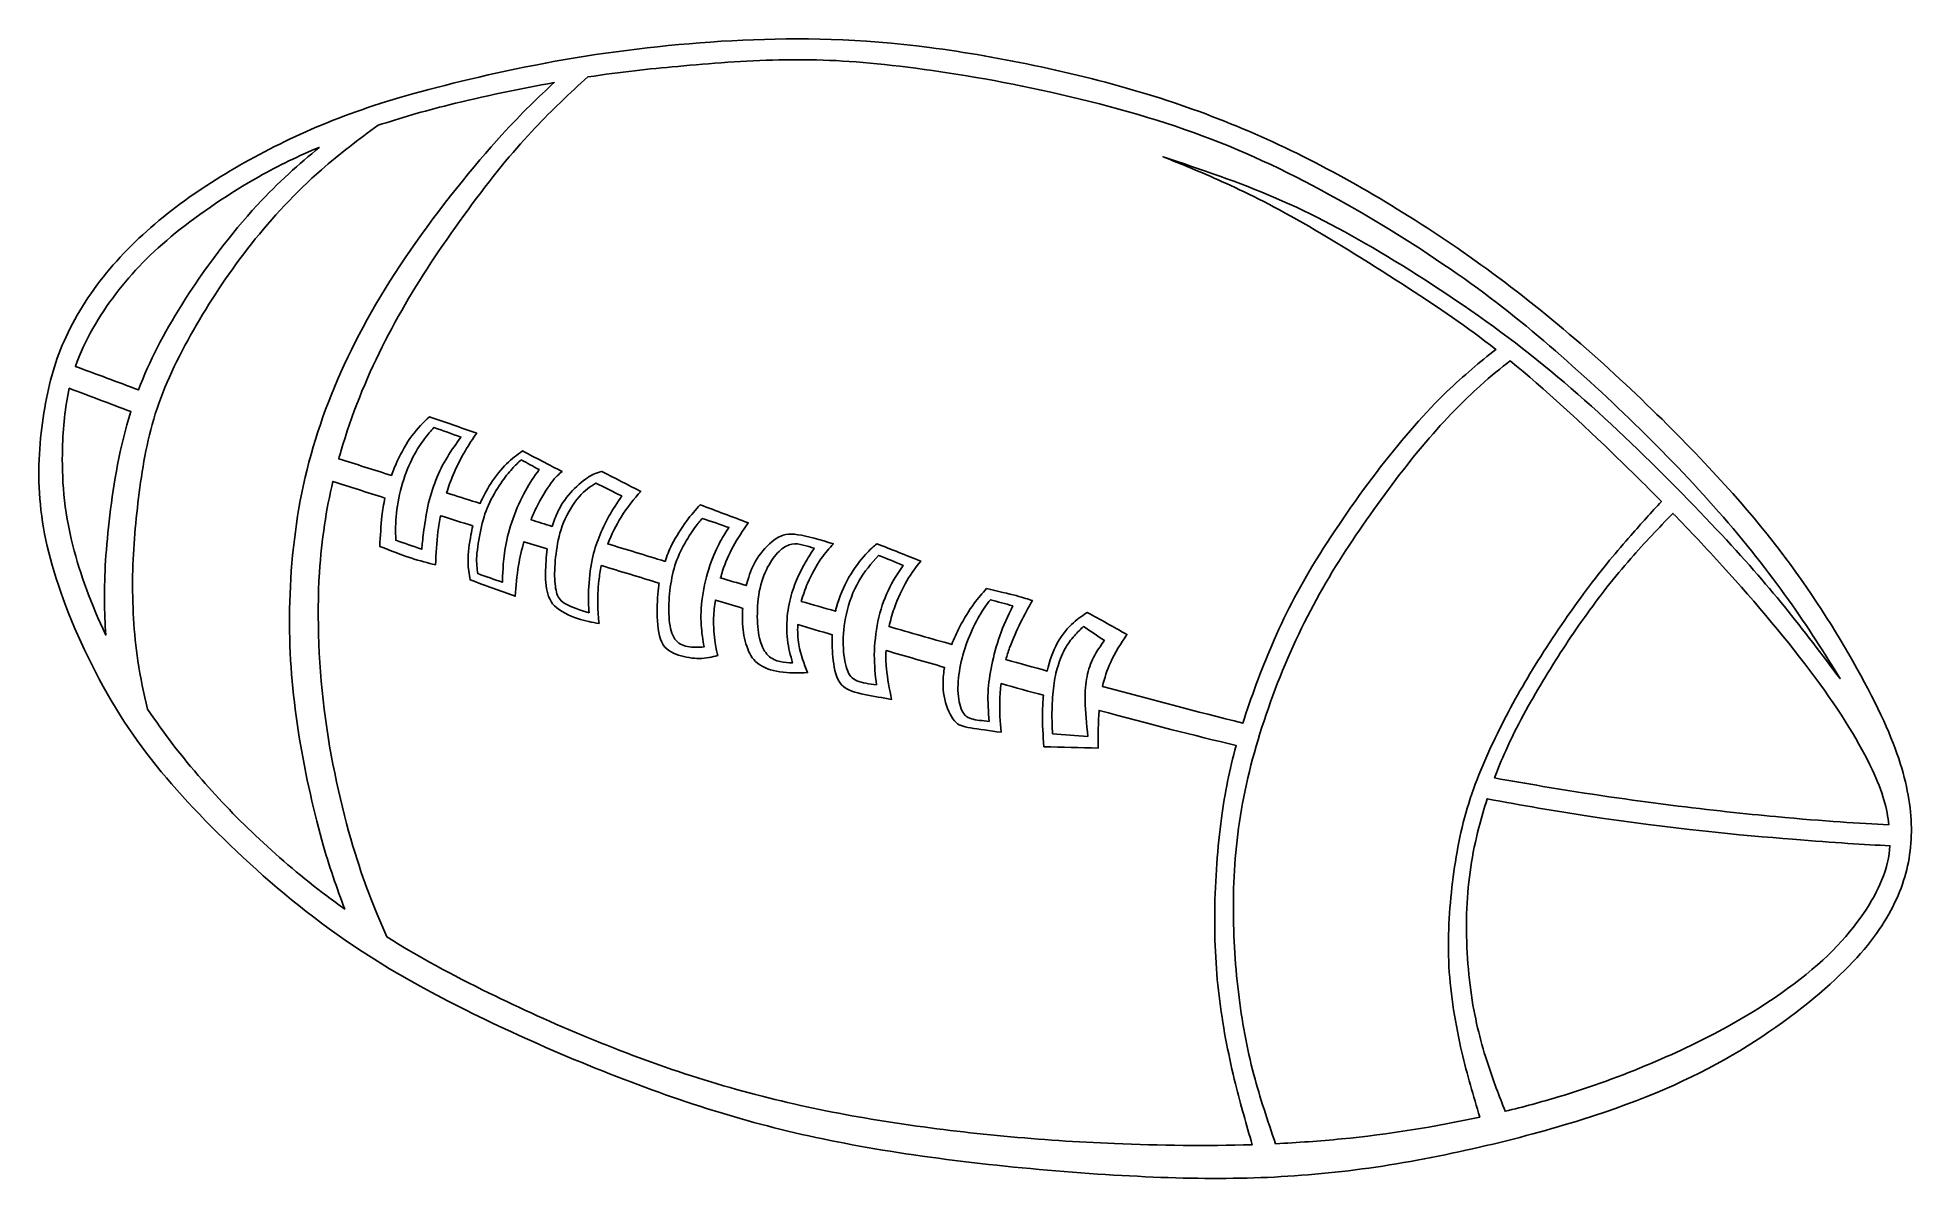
# Model space of a CAD drawing. Header units: centimetres. Extents: x -17.2 to 17.2, y -10.5 to 10.5.
import ezdxf

# ---------------------------------------------------------------- set-up
doc = ezdxf.new("R2010")
doc.units = ezdxf.units.CM
doc.header["$MEASUREMENT"] = 0
doc.layers.add('Layer 1', color=7, linetype='Continuous')

msp = doc.modelspace()

# ---------------------------------------------------------------- linework, layer by layer
at = {"layer": 'Layer 1'}
for points, knots in [([(17.12144, -3.34588), (17.03685, -2.9194), (16.87829, -2.45072), (16.58246, -1.83725), (16.58246, -1.83725), (16.28666, -1.22765), (15.857, -0.47359), (15.36376, 0.25963), (15.36376, 0.25963), (14.86751, 0.9925), (14.30701, 1.70822), (13.47188, 2.59982), (13.47188, 2.59982), (12.63744, 3.49144), (11.52772, 4.56266), (10.37578, 5.48976), (10.37578, 5.48976), (9.2277, 6.41988), (8.04028, 7.20572), (6.88161, 7.8545), (6.88161, 7.8545), (5.72245, 8.49906), (4.59524, 9.00323), (3.28137, 9.41574), (3.28137, 9.41574), (1.96428, 9.82439), (0.45652, 10.14155), (-0.83649, 10.31072), (-0.83649, 10.31072), (-2.12919, 10.47635), (-3.21065, 10.49384), (-4.26726, 10.44473), (-4.26726, 10.44473), (-5.32401, 10.39528), (-6.35268, 10.28246), (-7.34251, 10.12035), (-7.34251, 10.12035), (-8.32845, 9.95454), (-9.2764, 9.73946), (-10.03015, 9.53866), (-10.03015, 9.53866), (-10.78757, 9.33787), (-11.35463, 9.15086), (-11.88991, 8.93258), (-11.88991, 8.93258), (-12.42905, 8.71414), (-12.9397, 8.46406), (-13.41584, 8.19635), (-13.41584, 8.19635), (-13.89495, 7.92862), (-14.34193, 7.63972), (-14.75781, 7.31516), (-14.75781, 7.31516), (-15.17715, 6.99094), (-15.56098, 6.63526), (-15.89211, 6.24058), (-15.89211, 6.24058), (-16.22347, 5.8491), (-16.50171, 5.4191), (-16.69525, 4.99632), (-16.69525, 4.99632), (-16.89242, 4.57339), (-17.00526, 4.16088), (-17.0863, 3.68883), (-17.0863, 3.68883), (-17.1671, 3.21292), (-17.22007, 2.6805), (-17.18502, 2.12403), (-17.18502, 2.12403), (-17.1497, 1.5669), (-17.03325, 0.98201), (-16.79394, 0.30515), (-16.79394, 0.30515), (-16.55783, -0.37105), (-16.19863, -1.14329), (-15.79, -1.81625), (-15.79, -1.81625), (-15.37791, -2.48959), (-14.91637, -3.06741), (-14.35276, -3.66643), (-14.35276, -3.66643), (-13.79277, -4.2619), (-13.1375, -4.88227), (-12.41895, -5.45671), (-12.41895, -5.45671), (-11.70037, -6.03117), (-10.91823, -6.56341), (-9.78396, -7.15536), (-9.78396, -7.15536), (-8.6534, -7.74766), (-7.17033, -8.39962), (-5.81037, -8.88595), (-5.81037, -8.88595), (-4.45076, -9.37228), (-3.21793, -9.69653), (-1.70308, -9.94674), (-1.70308, -9.94674), (-0.18874, -10.19344), (1.6081, -10.36952), (3.12615, -10.43677), (3.12615, -10.43677), (4.64806, -10.50704), (5.89163, -10.46487), (7.23375, -10.27818), (7.23375, -10.27818), (8.57236, -10.08765), (10.00246, -9.7456), (11.14715, -9.38624), (11.14715, -9.38624), (12.29203, -9.02686), (13.14462, -8.64646), (13.90186, -8.20588), (13.90186, -8.20588), (14.65928, -7.76514), (15.31447, -7.26129), (15.79339, -6.81364), (15.79339, -6.81364), (16.27266, -6.36951), (16.57182, -5.98541), (16.77968, -5.61545), (16.77968, -5.61545), (16.99087, -5.24181), (17.11081, -4.88597), (17.16378, -4.51933), (17.16378, -4.51933), (17.21661, -4.14937), (17.20584, -3.77252), (17.12144, -3.34588)], [0, 0, 0, 0, 0.03030303, 0.03030303, 0.03030303, 0.03030303, 0.06060606, 0.06060606, 0.06060606, 0.06060606, 0.09090909, 0.09090909, 0.09090909, 0.09090909, 0.12121212, 0.12121212, 0.12121212, 0.12121212, 0.15151515, 0.15151515, 0.15151515, 0.15151515, 0.18181818, 0.18181818, 0.18181818, 0.18181818, 0.21212121, 0.21212121, 0.21212121, 0.21212121, 0.24242424, 0.24242424, 0.24242424, 0.24242424, 0.27272727, 0.27272727, 0.27272727, 0.27272727, 0.3030303, 0.3030303, 0.3030303, 0.3030303, 0.33333333, 0.33333333, 0.33333333, 0.33333333, 0.36363636, 0.36363636, 0.36363636, 0.36363636, 0.39393939, 0.39393939, 0.39393939, 0.39393939, 0.42424242, 0.42424242, 0.42424242, 0.42424242, 0.45454545, 0.45454545, 0.45454545, 0.45454545, 0.48484848, 0.48484848, 0.48484848, 0.48484848, 0.51515152, 0.51515152, 0.51515152, 0.51515152, 0.54545455, 0.54545455, 0.54545455, 0.54545455, 0.57575758, 0.57575758, 0.57575758, 0.57575758, 0.60606061, 0.60606061, 0.60606061, 0.60606061, 0.63636364, 0.63636364, 0.63636364, 0.63636364, 0.66666667, 0.66666667, 0.66666667, 0.66666667, 0.6969697, 0.6969697, 0.6969697, 0.6969697, 0.72727273, 0.72727273, 0.72727273, 0.72727273, 0.75757576, 0.75757576, 0.75757576, 0.75757576, 0.78787879, 0.78787879, 0.78787879, 0.78787879, 0.81818182, 0.81818182, 0.81818182, 0.81818182, 0.84848485, 0.84848485, 0.84848485, 0.84848485, 0.87878788, 0.87878788, 0.87878788, 0.87878788, 0.90909091, 0.90909091, 0.90909091, 0.90909091, 0.93939394, 0.93939394, 0.93939394, 0.93939394, 1, 1, 1, 1]), ([(-7.11397, 9.76787), (-6.49379, 9.86288), (-6.00071, 9.91601), (-5.46173, 9.9616), (-5.46173, 9.9616), (-4.87012, 10.01827), (-4.22554, 10.06722), (-3.60552, 10.08151), (-3.60552, 10.08151), (-2.98515, 10.09564), (-2.39002, 10.07445), (-1.66083, 9.99692), (-1.66083, 9.99692), (-0.92828, 9.9194), (-0.0651, 9.7889), (0.86486, 9.60208), (0.86486, 9.60208), (1.79466, 9.41171), (2.78481, 9.16165), (3.67929, 8.86199), (3.67929, 8.86199), (4.57408, 8.56248), (5.37355, 8.21), (6.19789, 7.77294), (6.19789, 7.77294), (7.02577, 7.33587), (7.88175, 6.81793), (8.59343, 6.33157), (8.59343, 6.33157), (9.30863, 5.84876), (9.87907, 5.40145), (10.4461, 4.91848), (10.4461, 4.91848), (11.00998, 4.43551), (11.57365, 3.92092), (12.11245, 3.39572), (12.11245, 3.39572), (12.65461, 2.86719), (13.17256, 2.33157), (13.65521, 1.78168), (13.65521, 1.78168), (14.13448, 1.23547), (14.57138, 0.67514), (14.93733, 0.16391), (14.93733, 0.16391), (15.30359, -0.35052), (15.59617, -0.81566), (15.88509, -1.28434), (15.88509, -1.28434), (15.55381, -0.84391), (15.22252, -0.39963), (14.86314, 0.0371), (14.86314, 0.0371), (14.50765, 0.47768), (14.12725, 0.91475), (13.61267, 1.46114), (13.61267, 1.46114), (13.10176, 2.00735), (12.45435, 2.66285), (11.80588, 3.27261), (11.80588, 3.27261), (11.1576, 3.88237), (10.5058, 4.44286), (9.79076, 4.982), (9.79076, 4.982), (9.07604, 5.51778), (8.29422, 6.03573), (7.57517, 6.46909), (7.57517, 6.46909), (6.85677, 6.90264), (6.19807, 7.25157), (5.52155, 7.54401), (5.52155, 7.54401), (4.8452, 7.83677), (4.14778, 8.06902), (3.45378, 8.30178), (3.45378, 8.30178), (3.79179, 8.16438), (4.13368, 8.03037), (4.53862, 7.84371), (4.53862, 7.84371), (4.94743, 7.66041), (5.42302, 7.42784), (6.01833, 7.08965), (6.01833, 7.08965), (6.61346, 6.74744), (7.32513, 6.30029), (7.96265, 5.88778), (7.96265, 5.88778), (8.5228, 5.52472), (9.02326, 5.18653), (9.56579, 4.75989), (9.56579, 4.75989), (9.27316, 4.53103), (8.98074, 4.29121), (8.66036, 3.98463), (8.66036, 3.98463), (8.28333, 3.61466), (7.8678, 3.14566), (7.44838, 2.60316), (7.44838, 2.60316), (7.02915, 2.06386), (6.60319, 1.4472), (6.26498, 0.89744), (6.26498, 0.89744), (5.93036, 0.35123), (5.68028, -0.13526), (5.44768, -0.6744), (5.44768, -0.6744), (5.25078, -1.13618), (5.06377, -1.64), (4.91912, -2.10177), (4.91912, -2.10177), (4.05978, -1.89039), (3.21444, -1.6647), (2.34081, -1.42862), (2.34081, -1.42862), (2.37597, -1.26987), (2.42524, -1.12543), (2.48527, -0.9951), (2.48527, -0.9951), (2.57322, -0.80137), (2.67916, -0.63556), (2.78814, -0.47342), (2.78814, -0.47342), (2.54499, -0.33957), (2.3025, -0.20201), (2.05929, -0.06816), (2.05929, -0.06816), (1.98158, -0.12097), (1.90088, -0.17376), (1.80537, -0.25853), (1.80537, -0.25853), (1.71017, -0.34629), (1.59751, -0.46972), (1.50938, -0.63538), (1.50938, -0.63538), (1.42847, -0.77984), (1.36828, -0.9596), (1.32642, -1.14642), (1.32642, -1.14642), (1.07636, -1.07951), (0.82242, -1.00886), (0.56564, -0.93504), (0.56564, -0.93504), (0.58329, -0.86458), (0.60784, -0.79396), (0.63255, -0.71996), (0.63255, -0.71996), (0.68907, -0.56827), (0.76288, -0.40262), (0.83689, -0.25482), (0.83689, -0.25482), (0.90716, -0.11036), (0.98151, 0.02029), (1.05178, 0.14695), (1.05178, 0.14695), (0.97426, 0.17521), (0.89676, 0.19976), (0.75566, 0.2386), (0.75566, 0.2386), (0.61493, 0.27392), (0.41411, 0.31951), (0.2098, 0.36909), (0.2098, 0.36909), (0.1358, 0.28434), (0.06179, 0.20346), (-0.0228, 0.08707), (-0.0228, 0.08707), (-0.1072, -0.02914), (-0.20224, -0.18082), (-0.28683, -0.33939), (-0.28683, -0.33939), (-0.33964, -0.44501), (-0.38875, -0.55431), (-0.42775, -0.65673), (-0.42775, -0.65673), (-0.8083, -0.55111), (-1.19189, -0.44162), (-1.57953, -0.32896), (-1.57953, -0.32896), (-1.55498, -0.21963), (-1.52672, -0.11068), (-1.48822, -0.00119), (-1.48822, -0.00119), (-1.42464, 0.18195), (-1.33669, 0.36526), (-1.25211, 0.51324), (-1.25211, 0.51324), (-1.16734, 0.65786), (-1.08294, 0.76716), (-0.99816, 0.87278), (-0.99816, 0.87278), (-1.26621, 0.97838), (-1.53749, 1.0877), (-1.80519, 1.1933), (-1.80519, 1.1933), (-1.86488, 1.14049), (-1.92491, 1.09122), (-2.01289, 0.99235), (-2.01289, 0.99235), (-2.10102, 0.89363), (-2.21723, 0.7492), (-2.31592, 0.58002), (-2.31592, 0.58002), (-2.41448, 0.40749), (-2.49552, 0.20669), (-2.54478, 0.02675), (-2.54478, 0.02675), (-2.552, 0.00204), (-2.55875, -0.02252), (-2.56597, -0.04723), (-2.56597, -0.04723), (-2.77383, 0.0128), (-2.98504, 0.07249), (-3.19306, 0.13253), (-3.19306, 0.13253), (-3.16128, 0.24519), (-3.12244, 0.35452), (-3.0767, 0.46381), (-3.0767, 0.46381), (-3.00285, 0.63298), (-2.91123, 0.79525), (-2.83016, 0.91482), (-2.83016, 0.91482), (-2.74557, 1.03489), (-2.67511, 1.11225), (-2.6013, 1.18977), (-2.6013, 1.18977), (-2.84059, 1.26375), (-3.08377, 1.33775), (-3.25649, 1.35894), (-3.25649, 1.35894), (-3.42902, 1.38381), (-3.53817, 1.35894), (-3.65101, 1.28845), (-3.65101, 1.28845), (-3.76351, 1.21447), (-3.88342, 1.09456), (-3.97171, 0.96775), (-3.97171, 0.96775), (-4.0595, 0.8408), (-4.11601, 0.70322), (-4.15821, 0.57659), (-4.15821, 0.57659), (-4.1757, 0.52698), (-4.18983, 0.47772), (-4.20396, 0.4249), (-4.20396, 0.4249), (-4.36255, 0.47065), (-4.52096, 0.51991), (-4.676, 0.56582), (-4.676, 0.56582), (-4.66203, 0.60821), (-4.65126, 0.65041), (-4.63716, 0.69631), (-4.63716, 0.69631), (-4.58805, 0.84077), (-4.5245, 0.99211), (-4.44343, 1.14028), (-4.44343, 1.14028), (-4.36239, 1.28826), (-4.26367, 1.43288), (-4.16511, 1.57735), (-4.16511, 1.57735), (-4.46107, 1.68665), (-4.75352, 1.79598), (-5.04932, 1.90848), (-5.04932, 1.90848), (-5.13055, 1.81699), (-5.21159, 1.72888), (-5.30308, 1.60543), (-5.30308, 1.60543), (-5.39119, 1.482), (-5.48974, 1.32711), (-5.56743, 1.17559), (-5.56743, 1.17559), (-5.62024, 1.06981), (-5.66228, 0.96403), (-5.69406, 0.86886), (-5.69406, 0.86886), (-6.06048, 0.9817), (-6.4091, 1.0873), (-6.7471, 1.18956), (-6.7471, 1.18956), (-6.68, 1.35873), (-6.59221, 1.53513), (-6.5004, 1.68295), (-6.5004, 1.68295), (-6.38419, 1.87332), (-6.26447, 2.01439), (-6.14136, 2.15515), (-6.14136, 2.15515), (-6.38049, 2.27842), (-6.6166, 2.39833), (-6.8564, 2.52176), (-6.8564, 2.52176), (-6.92334, 2.50057), (-6.98991, 2.48273), (-7.08545, 2.42656), (-7.08545, 2.42656), (-7.17676, 2.37007), (-7.29315, 2.27503), (-7.39522, 2.16928), (-7.39522, 2.16928), (-7.49764, 2.0598), (-7.5854, 1.94007), (-7.65605, 1.79577), (-7.65605, 1.79577), (-7.69825, 1.70766), (-7.73709, 1.60879), (-7.76855, 1.51023), (-7.76855, 1.51023), (-7.89904, 1.55243), (-8.02922, 1.59463), (-8.15601, 1.63366), (-8.15601, 1.63366), (-8.12791, 1.70782), (-8.09648, 1.78148), (-8.05764, 1.85546), (-8.05764, 1.85546), (-7.9766, 2.02143), (-7.87082, 2.19751), (-7.78639, 2.31036), (-7.78639, 2.31036), (-7.70516, 2.42336), (-7.64563, 2.46895), (-7.58544, 2.51822), (-7.58544, 2.51822), (-7.82859, 2.64485), (-8.07161, 2.77198), (-8.31461, 2.89896), (-8.31461, 2.89896), (-8.41333, 2.82496), (-8.50834, 2.7545), (-8.60705, 2.65898), (-8.60705, 2.65898), (-8.70577, 2.56061), (-8.80432, 2.43734), (-8.89579, 2.29639), (-8.89579, 2.29639), (-8.96641, 2.18339), (-9.03671, 2.0566), (-9.08952, 1.93333), (-9.08952, 1.93333), (-9.2765, 1.98966), (-9.45594, 2.04969), (-9.63554, 2.10586), (-9.63554, 2.10586), (-9.63554, 2.10586), (-9.706, 2.12705), (-9.706, 2.12705), (-9.706, 2.12705), (-9.6707, 2.24357), (-9.63218, 2.34904), (-9.58643, 2.45849), (-9.58643, 2.45849), (-9.51952, 2.61354), (-9.44199, 2.76858), (-9.36799, 2.89521), (-9.36799, 2.89521), (-9.29399, 3.02218), (-9.22353, 3.12458), (-9.15307, 3.22298), (-9.15307, 3.22298), (-9.44567, 3.3254), (-9.73425, 3.42782), (-10.02315, 3.52619), (-10.02315, 3.52619), (-10.13229, 3.42057), (-10.24143, 3.31111), (-10.34367, 3.17757), (-10.34367, 3.17757), (-10.44254, 3.04337), (-10.53385, 2.87772), (-10.6114, 2.70854), (-10.6114, 2.70854), (-10.6536, 2.62411), (-10.68892, 2.53601), (-10.72054, 2.44771), (-10.72054, 2.44771), (-11.04812, 2.54979), (-11.36882, 2.65221), (-11.68598, 2.75444), (-11.68598, 2.75444), (-11.67521, 2.80003), (-11.66108, 2.84239), (-11.64764, 2.88848), (-11.64764, 2.88848), (-11.45021, 3.56518), (-11.19309, 4.20319), (-10.89022, 4.80928), (-10.89022, 4.80928), (-10.58735, 5.41537), (-10.24194, 5.98644), (-9.8476, 6.57151), (-9.8476, 6.57151), (-9.45292, 7.15285), (-9.0125, 7.7448), (-8.62874, 8.21349), (-8.62874, 8.21349), (-8.24128, 8.67879), (-7.90645, 9.02052), (-7.6211, 9.29564), (-7.6211, 9.29564), (-7.43433, 9.47527), (-7.27222, 9.62677), (-7.11397, 9.76787)], [0, 0, 0, 0, 0.00970874, 0.00970874, 0.00970874, 0.00970874, 0.01941748, 0.01941748, 0.01941748, 0.01941748, 0.02912621, 0.02912621, 0.02912621, 0.02912621, 0.03883495, 0.03883495, 0.03883495, 0.03883495, 0.04854369, 0.04854369, 0.04854369, 0.04854369, 0.05825243, 0.05825243, 0.05825243, 0.05825243, 0.06796117, 0.06796117, 0.06796117, 0.06796117, 0.0776699, 0.0776699, 0.0776699, 0.0776699, 0.08737864, 0.08737864, 0.08737864, 0.08737864, 0.09708738, 0.09708738, 0.09708738, 0.09708738, 0.10679612, 0.10679612, 0.10679612, 0.10679612, 0.11650485, 0.11650485, 0.11650485, 0.11650485, 0.12621359, 0.12621359, 0.12621359, 0.12621359, 0.13592233, 0.13592233, 0.13592233, 0.13592233, 0.14563107, 0.14563107, 0.14563107, 0.14563107, 0.15533981, 0.15533981, 0.15533981, 0.15533981, 0.16504854, 0.16504854, 0.16504854, 0.16504854, 0.17475728, 0.17475728, 0.17475728, 0.17475728, 0.18446602, 0.18446602, 0.18446602, 0.18446602, 0.19417476, 0.19417476, 0.19417476, 0.19417476, 0.2038835, 0.2038835, 0.2038835, 0.2038835, 0.21359223, 0.21359223, 0.21359223, 0.21359223, 0.22330097, 0.22330097, 0.22330097, 0.22330097, 0.23300971, 0.23300971, 0.23300971, 0.23300971, 0.24271845, 0.24271845, 0.24271845, 0.24271845, 0.25242718, 0.25242718, 0.25242718, 0.25242718, 0.26213592, 0.26213592, 0.26213592, 0.26213592, 0.27184466, 0.27184466, 0.27184466, 0.27184466, 0.2815534, 0.2815534, 0.2815534, 0.2815534, 0.29126214, 0.29126214, 0.29126214, 0.29126214, 0.30097087, 0.30097087, 0.30097087, 0.30097087, 0.31067961, 0.31067961, 0.31067961, 0.31067961, 0.32038835, 0.32038835, 0.32038835, 0.32038835, 0.33009709, 0.33009709, 0.33009709, 0.33009709, 0.33980583, 0.33980583, 0.33980583, 0.33980583, 0.34951456, 0.34951456, 0.34951456, 0.34951456, 0.3592233, 0.3592233, 0.3592233, 0.3592233, 0.36893204, 0.36893204, 0.36893204, 0.36893204, 0.37864078, 0.37864078, 0.37864078, 0.37864078, 0.38834951, 0.38834951, 0.38834951, 0.38834951, 0.39805825, 0.39805825, 0.39805825, 0.39805825, 0.40776699, 0.40776699, 0.40776699, 0.40776699, 0.41747573, 0.41747573, 0.41747573, 0.41747573, 0.42718447, 0.42718447, 0.42718447, 0.42718447, 0.4368932, 0.4368932, 0.4368932, 0.4368932, 0.44660194, 0.44660194, 0.44660194, 0.44660194, 0.45631068, 0.45631068, 0.45631068, 0.45631068, 0.46601942, 0.46601942, 0.46601942, 0.46601942, 0.47572816, 0.47572816, 0.47572816, 0.47572816, 0.48543689, 0.48543689, 0.48543689, 0.48543689, 0.49514563, 0.49514563, 0.49514563, 0.49514563, 0.50485437, 0.50485437, 0.50485437, 0.50485437, 0.51456311, 0.51456311, 0.51456311, 0.51456311, 0.52427184, 0.52427184, 0.52427184, 0.52427184, 0.53398058, 0.53398058, 0.53398058, 0.53398058, 0.54368932, 0.54368932, 0.54368932, 0.54368932, 0.55339806, 0.55339806, 0.55339806, 0.55339806, 0.5631068, 0.5631068, 0.5631068, 0.5631068, 0.57281553, 0.57281553, 0.57281553, 0.57281553, 0.58252427, 0.58252427, 0.58252427, 0.58252427, 0.59223301, 0.59223301, 0.59223301, 0.59223301, 0.60194175, 0.60194175, 0.60194175, 0.60194175, 0.61165049, 0.61165049, 0.61165049, 0.61165049, 0.62135922, 0.62135922, 0.62135922, 0.62135922, 0.63106796, 0.63106796, 0.63106796, 0.63106796, 0.6407767, 0.6407767, 0.6407767, 0.6407767, 0.65048544, 0.65048544, 0.65048544, 0.65048544, 0.66019417, 0.66019417, 0.66019417, 0.66019417, 0.66990291, 0.66990291, 0.66990291, 0.66990291, 0.67961165, 0.67961165, 0.67961165, 0.67961165, 0.68932039, 0.68932039, 0.68932039, 0.68932039, 0.69902913, 0.69902913, 0.69902913, 0.69902913, 0.70873786, 0.70873786, 0.70873786, 0.70873786, 0.7184466, 0.7184466, 0.7184466, 0.7184466, 0.72815534, 0.72815534, 0.72815534, 0.72815534, 0.73786408, 0.73786408, 0.73786408, 0.73786408, 0.74757282, 0.74757282, 0.74757282, 0.74757282, 0.75728155, 0.75728155, 0.75728155, 0.75728155, 0.76699029, 0.76699029, 0.76699029, 0.76699029, 0.77669903, 0.77669903, 0.77669903, 0.77669903, 0.78640777, 0.78640777, 0.78640777, 0.78640777, 0.7961165, 0.7961165, 0.7961165, 0.7961165, 0.80582524, 0.80582524, 0.80582524, 0.80582524, 0.81553398, 0.81553398, 0.81553398, 0.81553398, 0.82524272, 0.82524272, 0.82524272, 0.82524272, 0.83495146, 0.83495146, 0.83495146, 0.83495146, 0.84466019, 0.84466019, 0.84466019, 0.84466019, 0.85436893, 0.85436893, 0.85436893, 0.85436893, 0.86407767, 0.86407767, 0.86407767, 0.86407767, 0.87378641, 0.87378641, 0.87378641, 0.87378641, 0.88349515, 0.88349515, 0.88349515, 0.88349515, 0.89320388, 0.89320388, 0.89320388, 0.89320388, 0.90291262, 0.90291262, 0.90291262, 0.90291262, 0.91262136, 0.91262136, 0.91262136, 0.91262136, 0.9223301, 0.9223301, 0.9223301, 0.9223301, 0.93203883, 0.93203883, 0.93203883, 0.93203883, 0.94174757, 0.94174757, 0.94174757, 0.94174757, 0.95145631, 0.95145631, 0.95145631, 0.95145631, 0.96116505, 0.96116505, 0.96116505, 0.96116505, 0.97087379, 0.97087379, 0.97087379, 0.97087379, 0.98058252, 0.98058252, 0.98058252, 0.98058252, 1, 1, 1, 1]), ([(-11.90788, -5.2776), (-12.78124, -4.62194), (-13.56684, -3.87142), (-14.19729, -3.14543), (-14.19729, -3.14543), (-14.58112, -2.70834), (-14.90897, -2.27836), (-15.19779, -1.84484), (-15.19779, -1.84484), (-15.26817, -1.56264), (-15.33156, -1.27019), (-15.37739, -0.95608), (-15.37739, -0.95608), (-15.45147, -0.45932), (-15.47947, 0.09043), (-15.47256, 0.61192), (-15.47256, 0.61192), (-15.4619, 1.13373), (-15.41615, 1.62697), (-15.35276, 2.13097), (-15.35276, 2.13097), (-15.28593, 2.63849), (-15.19779, 3.15999), (-15.02526, 3.67455), (-15.02526, 3.67455), (-14.85265, 4.19268), (-14.5956, 4.70727), (-14.29969, 5.21464), (-14.29969, 5.21464), (-14.00357, 5.71862), (-13.6726, 6.21908), (-13.29205, 6.70207), (-13.29205, 6.70207), (-12.90814, 7.1847), (-12.47478, 7.65354), (-12.00644, 8.06237), (-12.00644, 8.06237), (-11.67161, 8.35833), (-11.31932, 8.6227), (-10.96364, 8.88017), (-10.96364, 8.88017), (-10.57267, 9.01032), (-10.14282, 9.13711), (-9.65665, 9.25702), (-9.65665, 9.25702), (-9.05091, 9.40855), (-8.35001, 9.55317), (-7.72982, 9.66567), (-7.72982, 9.66567), (-8.0152, 9.405), (-8.31839, 9.1124), (-8.69155, 8.70378), (-8.69155, 8.70378), (-9.20243, 8.13977), (-9.84349, 7.3539), (-10.37187, 6.58555), (-10.37187, 6.58555), (-10.90024, 5.82072), (-11.31948, 5.07692), (-11.64724, 4.34389), (-11.64724, 4.34389), (-11.9745, 3.61086), (-12.21059, 2.88826), (-12.36564, 2.13068), (-12.36564, 2.13068), (-12.51717, 1.37291), (-12.58752, 0.57985), (-12.59099, -0.1463), (-12.59099, -0.1463), (-12.59805, -0.87562), (-12.53828, -1.53835), (-12.43258, -2.23241), (-12.43258, -2.23241), (-12.32362, -2.93046), (-12.16487, -3.65642), (-11.99938, -4.2519), (-11.99938, -4.2519), (-11.86182, -4.74178), (-11.72106, -5.14016), (-11.57679, -5.52071), (-11.57679, -5.52071), (-11.68909, -5.44323), (-11.79858, -5.36201), (-11.90788, -5.2776)], [0, 0, 0, 0, 0.04545455, 0.04545455, 0.04545455, 0.04545455, 0.09090909, 0.09090909, 0.09090909, 0.09090909, 0.13636364, 0.13636364, 0.13636364, 0.13636364, 0.18181818, 0.18181818, 0.18181818, 0.18181818, 0.22727273, 0.22727273, 0.22727273, 0.22727273, 0.27272727, 0.27272727, 0.27272727, 0.27272727, 0.31818182, 0.31818182, 0.31818182, 0.31818182, 0.36363636, 0.36363636, 0.36363636, 0.36363636, 0.40909091, 0.40909091, 0.40909091, 0.40909091, 0.45454545, 0.45454545, 0.45454545, 0.45454545, 0.5, 0.5, 0.5, 0.5, 0.54545455, 0.54545455, 0.54545455, 0.54545455, 0.59090909, 0.59090909, 0.59090909, 0.59090909, 0.63636364, 0.63636364, 0.63636364, 0.63636364, 0.68181818, 0.68181818, 0.68181818, 0.68181818, 0.72727273, 0.72727273, 0.72727273, 0.72727273, 0.77272727, 0.77272727, 0.77272727, 0.77272727, 0.81818182, 0.81818182, 0.81818182, 0.81818182, 0.86363636, 0.86363636, 0.86363636, 0.86363636, 0.90909091, 0.90909091, 0.90909091, 0.90909091, 1, 1, 1, 1]), ([(-16.52218, 4.44962), (-16.52218, 4.44962), (-16.52218, 4.45332), (-16.52218, 4.45332), (-16.52218, 4.45332), (-16.35671, 4.92891), (-16.08874, 5.37992), (-15.78259, 5.78182), (-15.78259, 5.78182), (-15.47602, 6.18711), (-15.13423, 6.5394), (-14.68338, 6.90249), (-14.68338, 6.90249), (-14.23608, 7.26539), (-13.67944, 7.63922), (-13.15475, 7.93503), (-13.15475, 7.93503), (-12.78126, 8.14659), (-12.42196, 8.31928), (-12.04511, 8.47433), (-12.04511, 8.47433), (-12.41492, 8.16776), (-12.79192, 7.84018), (-13.18644, 7.41354), (-13.18644, 7.41354), (-13.65864, 6.89541), (-14.16214, 6.23302), (-14.57079, 5.5844), (-14.57079, 5.5844), (-14.89829, 5.05939), (-15.1661, 4.5448), (-15.36671, 4.0196), (-15.36671, 4.0196), (-15.75073, 4.16422), (-16.13834, 4.30868), (-16.52236, 4.4496), (-16.52236, 4.4496), (-16.52236, 4.4496), (-16.52218, 4.44959), (-16.52218, 4.44959), (-16.52218, 4.44959), (-16.52218, 4.44959), (-16.52218, 4.44962), (-16.52218, 4.44962)], [0, 0, 0, 0, 0.08333333, 0.08333333, 0.08333333, 0.08333333, 0.16666667, 0.16666667, 0.16666667, 0.16666667, 0.25, 0.25, 0.25, 0.25, 0.33333333, 0.33333333, 0.33333333, 0.33333333, 0.41666667, 0.41666667, 0.41666667, 0.41666667, 0.5, 0.5, 0.5, 0.5, 0.58333333, 0.58333333, 0.58333333, 0.58333333, 0.66666667, 0.66666667, 0.66666667, 0.66666667, 0.75, 0.75, 0.75, 0.75, 0.83333333, 0.83333333, 0.83333333, 0.83333333, 1, 1, 1, 1]), ([(6.73027, -9.74271), (6.32533, -9.78139), (5.92377, -9.80965), (5.51882, -9.83084), (5.51882, -9.83084), (5.37401, -9.40774), (5.22974, -8.98497), (5.12041, -8.56558), (5.12041, -8.56558), (4.98672, -8.06864), (4.89877, -7.57524), (4.83537, -7.04317), (4.83537, -7.04317), (4.77182, -6.51093), (4.73668, -5.94338), (4.74372, -5.36185), (4.74372, -5.36185), (4.75081, -4.78048), (4.80008, -4.18501), (4.91258, -3.57173), (4.91258, -3.57173), (5.02524, -2.95824), (5.20502, -2.32763), (5.42698, -1.71078), (5.42698, -1.71078), (5.64897, -1.09412), (5.91651, -0.48788), (6.21263, 0.06537), (6.21263, 0.06537), (6.51182, 0.62234), (6.83972, 1.12971), (7.18833, 1.63017), (7.18833, 1.63017), (7.54062, 2.13415), (7.91363, 2.63109), (8.27653, 3.05757), (8.27653, 3.05757), (8.63591, 3.48387), (8.98805, 3.83634), (9.27007, 4.09027), (9.27007, 4.09027), (9.48515, 4.2877), (9.66104, 4.4251), (9.8267, 4.5517), (9.8267, 4.5517), (10.45345, 4.04082), (11.14747, 3.39925), (11.8065, 2.7614), (11.8065, 2.7614), (12.07759, 2.49687), (12.3453, 2.23252), (12.60615, 1.96834), (12.60615, 1.96834), (12.42301, 1.77107), (12.23989, 1.5703), (12.04246, 1.34461), (12.04246, 1.34461), (11.79592, 1.06259), (11.52486, 0.74173), (11.22868, 0.34721), (11.22868, 0.34721), (10.93306, -0.05117), (10.60881, -0.52692), (10.3374, -0.96028), (10.3374, -0.96028), (10.06631, -1.39367), (9.84467, -1.78499), (9.63295, -2.21515), (9.63295, -2.21515), (9.41821, -2.64145), (9.21388, -3.10677), (9.06558, -3.57881), (9.06558, -3.57881), (8.91792, -4.04765), (8.82997, -4.52374), (8.76993, -5.02402), (8.76993, -5.02402), (8.70654, -5.52432), (8.67508, -6.04933), (8.70299, -6.57821), (8.70299, -6.57821), (8.73109, -7.10677), (8.8229, -7.64236), (8.93929, -8.14637), (8.93929, -8.14637), (9.0375, -8.55854), (9.15403, -8.95324), (9.27007, -9.34102), (9.27007, -9.34102), (8.45297, -9.52075), (7.59347, -9.65831), (6.73027, -9.74271)], [0, 0, 0, 0, 0.04166667, 0.04166667, 0.04166667, 0.04166667, 0.08333333, 0.08333333, 0.08333333, 0.08333333, 0.125, 0.125, 0.125, 0.125, 0.16666667, 0.16666667, 0.16666667, 0.16666667, 0.20833333, 0.20833333, 0.20833333, 0.20833333, 0.25, 0.25, 0.25, 0.25, 0.29166667, 0.29166667, 0.29166667, 0.29166667, 0.33333333, 0.33333333, 0.33333333, 0.33333333, 0.375, 0.375, 0.375, 0.375, 0.41666667, 0.41666667, 0.41666667, 0.41666667, 0.45833333, 0.45833333, 0.45833333, 0.45833333, 0.5, 0.5, 0.5, 0.5, 0.54166667, 0.54166667, 0.54166667, 0.54166667, 0.58333333, 0.58333333, 0.58333333, 0.58333333, 0.625, 0.625, 0.625, 0.625, 0.66666667, 0.66666667, 0.66666667, 0.66666667, 0.70833333, 0.70833333, 0.70833333, 0.70833333, 0.75, 0.75, 0.75, 0.75, 0.79166667, 0.79166667, 0.79166667, 0.79166667, 0.83333333, 0.83333333, 0.83333333, 0.83333333, 0.875, 0.875, 0.875, 0.875, 0.91666667, 0.91666667, 0.91666667, 0.91666667, 1, 1, 1, 1]), ([(-15.89139, 1.71491), (-15.96201, 1.1228), (-15.99373, 0.61528), (-15.99011, 0.16408), (-15.99011, 0.16408), (-15.99011, -0.06478), (-15.97976, -0.2765), (-15.96548, -0.48455), (-15.96548, -0.48455), (-16.23319, 0.07946), (-16.44104, 0.64369), (-16.57146, 1.15793), (-16.57146, 1.15793), (-16.74056, 1.82756), (-16.77569, 2.40203), (-16.76156, 2.94117), (-16.76156, 2.94117), (-16.75121, 3.32897), (-16.71573, 3.69539), (-16.6384, 4.04787), (-16.6384, 4.04787), (-16.26851, 3.91047), (-15.90206, 3.7694), (-15.50395, 3.62139), (-15.50395, 3.62139), (-15.71198, 2.97314), (-15.82112, 2.30332), (-15.89139, 1.71491)], [0, 0, 0, 0, 0.125, 0.125, 0.125, 0.125, 0.25, 0.25, 0.25, 0.25, 0.375, 0.375, 0.375, 0.375, 0.5, 0.5, 0.5, 0.5, 0.625, 0.625, 0.625, 0.625, 0.75, 0.75, 0.75, 0.75, 1, 1, 1, 1]), ([(-9.90334, 2.36335), (-9.96337, 2.20815), (-10.01248, 2.04955), (-10.05151, 1.88038), (-10.05151, 1.88038), (-10.08649, 1.71136), (-10.11104, 1.53145), (-10.12887, 1.40127), (-10.12887, 1.40127), (-10.14636, 1.26689), (-10.15324, 1.17913), (-10.16401, 1.09099), (-10.16401, 1.09099), (-10.3226, 1.14732), (-10.48117, 1.20013), (-10.63976, 1.25646), (-10.63976, 1.25646), (-10.64312, 1.41857), (-10.64667, 1.58068), (-10.62918, 1.75692), (-10.62918, 1.75692), (-10.60783, 1.93316), (-10.56915, 2.12369), (-10.51634, 2.30664), (-10.51634, 2.30664), (-10.45982, 2.4864), (-10.38955, 2.65557), (-10.31891, 2.79297), (-10.31891, 2.79297), (-10.24845, 2.93037), (-10.17799, 3.03276), (-10.11457, 3.11719), (-10.11457, 3.11719), (-10.05133, 3.19842), (-9.99485, 3.26533), (-9.93852, 3.32891), (-9.93852, 3.32891), (-9.77305, 3.26888), (-9.60739, 3.209), (-9.44208, 3.15267), (-9.44208, 3.15267), (-9.52648, 3.03295), (-9.61461, 2.91658), (-9.69214, 2.78606), (-9.69214, 2.78606), (-9.77319, 2.65579), (-9.84347, 2.51488), (-9.90334, 2.36335)], [0, 0, 0, 0, 0.07692308, 0.07692308, 0.07692308, 0.07692308, 0.15384615, 0.15384615, 0.15384615, 0.15384615, 0.23076923, 0.23076923, 0.23076923, 0.23076923, 0.30769231, 0.30769231, 0.30769231, 0.30769231, 0.38461538, 0.38461538, 0.38461538, 0.38461538, 0.46153846, 0.46153846, 0.46153846, 0.46153846, 0.53846154, 0.53846154, 0.53846154, 0.53846154, 0.61538462, 0.61538462, 0.61538462, 0.61538462, 0.69230769, 0.69230769, 0.69230769, 0.69230769, 0.76923077, 0.76923077, 0.76923077, 0.76923077, 0.84615385, 0.84615385, 0.84615385, 0.84615385, 1, 1, 1, 1]), ([(-8.25785, 2.16576), (-8.34244, 2.01743), (-8.42351, 1.83448), (-8.4869, 1.65437), (-8.4869, 1.65437), (-8.55384, 1.47477), (-8.59604, 1.29517), (-8.62414, 1.13642), (-8.62414, 1.13642), (-8.6524, 0.97447), (-8.66669, 0.84046), (-8.67023, 0.73468), (-8.67023, 0.73468), (-8.67729, 0.62924), (-8.68081, 0.5586), (-8.68081, 0.48444), (-8.68081, 0.48444), (-8.83234, 0.53741), (-8.98368, 0.59022), (-9.13518, 0.64335), (-9.13518, 0.64335), (-9.14595, 0.73466), (-9.16008, 0.82985), (-9.15301, 0.96741), (-9.15301, 0.96741), (-9.14208, 1.10481), (-9.11398, 1.28475), (-9.07919, 1.45022), (-9.07919, 1.45022), (-9.04387, 1.61233), (-9.00148, 1.7605), (-8.93793, 1.90141), (-8.93793, 1.90141), (-8.87454, 2.04585), (-8.78675, 2.18711), (-8.71274, 2.29963), (-8.71274, 2.29963), (-8.63503, 2.41263), (-8.56793, 2.49704), (-8.50488, 2.56768), (-8.50488, 2.56768), (-8.44485, 2.63459), (-8.39204, 2.68404), (-8.33571, 2.73315), (-8.33571, 2.73315), (-8.22657, 2.67327), (-8.11743, 2.61358), (-8.00779, 2.55339), (-8.00779, 2.55339), (-8.09203, 2.43349), (-8.17696, 2.31729), (-8.25785, 2.16576)], [0, 0, 0, 0, 0.07142857, 0.07142857, 0.07142857, 0.07142857, 0.14285714, 0.14285714, 0.14285714, 0.14285714, 0.21428571, 0.21428571, 0.21428571, 0.21428571, 0.28571429, 0.28571429, 0.28571429, 0.28571429, 0.35714286, 0.35714286, 0.35714286, 0.35714286, 0.42857143, 0.42857143, 0.42857143, 0.42857143, 0.5, 0.5, 0.5, 0.5, 0.57142857, 0.57142857, 0.57142857, 0.57142857, 0.64285714, 0.64285714, 0.64285714, 0.64285714, 0.71428571, 0.71428571, 0.71428571, 0.71428571, 0.78571429, 0.78571429, 0.78571429, 0.78571429, 0.85714286, 0.85714286, 0.85714286, 0.85714286, 1, 1, 1, 1]), ([(2.55959, -9.82783), (1.18566, -9.77131), (-0.14958, -9.64805), (-1.43183, -9.45416), (-1.43183, -9.45416), (-2.71358, -9.26043), (-3.94304, -8.99238), (-5.21119, -8.58357), (-5.21119, -8.58357), (-6.4795, -8.17476), (-7.78649, -7.62149), (-8.92414, -7.06452), (-8.92414, -7.06452), (-9.60759, -6.73003), (-10.23097, -6.39168), (-10.80525, -6.03201), (-10.80525, -6.03201), (-11.00268, -5.57727), (-11.1966, -5.11229), (-11.38662, -4.49547), (-11.38662, -4.49547), (-11.60136, -3.80448), (-11.80921, -2.92699), (-11.93248, -2.01789), (-11.93248, -2.01789), (-12.05575, -1.10862), (-12.09107, -0.16417), (-12.04178, 0.66419), (-12.04178, 0.66419), (-12.00294, 1.27363), (-11.91483, 1.8237), (-11.79508, 2.33829), (-11.79508, 2.33829), (-11.48867, 2.23957), (-11.17151, 2.13734), (-10.84038, 2.03156), (-10.84038, 2.03156), (-10.86157, 1.92258), (-10.87906, 1.81344), (-10.89335, 1.69691), (-10.89335, 1.69691), (-10.911, 1.52422), (-10.92497, 1.33385), (-10.93574, 1.14364), (-10.93574, 1.14364), (-10.73476, 1.06577), (-10.53397, 0.98841), (-10.36514, 0.93208), (-10.36514, 0.93208), (-10.19245, 0.87556), (-10.0515, 0.84043), (-9.91043, 0.80511), (-9.91043, 0.80511), (-9.90001, 1.00977), (-9.88958, 1.2141), (-9.86468, 1.41151), (-9.86468, 1.41151), (-9.85074, 1.51374), (-9.83341, 1.6123), (-9.81541, 1.70766), (-9.81541, 1.70766), (-9.62168, 1.64408), (-9.42444, 1.58421), (-9.22716, 1.52081), (-9.22716, 1.52081), (-9.23793, 1.468), (-9.24819, 1.41503), (-9.25896, 1.3587), (-9.25896, 1.3587), (-9.29074, 1.19659), (-9.31177, 1.01665), (-9.31177, 0.87573), (-9.31177, 0.87573), (-9.31177, 0.73481), (-9.29076, 0.63274), (-9.27309, 0.5268), (-9.27309, 0.5268), (-8.99477, 0.42843), (-8.72016, 0.32601), (-8.44505, 0.22748), (-8.44505, 0.22748), (-8.43092, 0.41433), (-8.41679, 0.60451), (-8.38536, 0.79504), (-8.38536, 0.79504), (-8.36049, 0.94302), (-8.32548, 1.09103), (-8.28649, 1.2284), (-8.28649, 1.2284), (-8.28649, 1.2284), (-7.86054, 1.09807), (-7.86054, 1.09807), (-7.86054, 1.09807), (-7.86742, 1.02409), (-7.87467, 0.94993), (-7.87803, 0.87593), (-7.87803, 0.87593), (-7.88896, 0.7244), (-7.89568, 0.56936), (-7.87803, 0.42492), (-7.87803, 0.42492), (-7.86409, 0.28382), (-7.8254, 0.15351), (-7.72314, 0.05125), (-7.72314, 0.05125), (-7.6209, -0.05453), (-7.45189, -0.12853), (-7.30372, -0.18132), (-7.30372, -0.18132), (-7.1559, -0.23059), (-7.03247, -0.25178), (-6.90584, -0.27297), (-6.90584, -0.27297), (-6.91642, -0.16722), (-6.92703, -0.06159), (-6.93058, 0.06874), (-6.93058, 0.06874), (-6.93058, 0.19923), (-6.92703, 0.35094), (-6.90939, 0.51639), (-6.90939, 0.51639), (-6.89881, 0.60452), (-6.88838, 0.69633), (-6.867, 0.79134), (-6.867, 0.79134), (-6.51116, 0.68572), (-6.15903, 0.57642), (-5.80319, 0.46712), (-5.80319, 0.46712), (-5.80655, 0.45299), (-5.80655, 0.43886), (-5.81007, 0.42492), (-5.81007, 0.42492), (-5.8279, 0.29459), (-5.84185, 0.11835), (-5.83833, -0.07557), (-5.83833, -0.07557), (-5.83833, -0.26946), (-5.821, -0.48067), (-5.75393, -0.61807), (-5.75393, -0.61807), (-5.68718, -0.75208), (-5.57433, -0.81196), (-5.44736, -0.85418), (-5.44736, -0.85418), (-5.32089, -0.89318), (-5.18333, -0.91789), (-5.06361, -0.91437), (-5.06361, -0.91437), (-4.94016, -0.91437), (-4.83456, -0.88947), (-4.72542, -0.86137), (-4.72542, -0.86137), (-4.74272, -0.80488), (-4.76056, -0.74503), (-4.77469, -0.62528), (-4.77469, -0.62528), (-4.79218, -0.50537), (-4.80631, -0.32913), (-4.80292, -0.17054), (-4.80292, -0.17054), (-4.79922, -0.05431), (-4.78511, 0.05145), (-4.76778, 0.15723), (-4.76778, 0.15723), (-4.59861, 0.1041), (-4.43295, 0.05515), (-4.26732, 0.00554), (-4.26732, 0.00554), (-4.27454, -0.08611), (-4.2779, -0.18467), (-4.27084, -0.27648), (-4.27084, -0.27648), (-4.26362, -0.42801), (-4.2357, -0.56541), (-4.19332, -0.69219), (-4.19332, -0.69219), (-4.15077, -0.81562), (-4.09796, -0.9214), (-3.99591, -1.00247), (-3.99591, -1.00247), (-3.89383, -1.08351), (-3.74585, -1.13984), (-3.58745, -1.16122), (-3.58745, -1.16122), (-3.42534, -1.18561), (-3.24926, -1.18207), (-3.07657, -1.17516), (-3.07657, -1.17516), (-3.13996, -1.01305), (-3.20672, -0.84739), (-3.23868, -0.66041), (-3.23868, -0.66041), (-3.25633, -0.54418), (-3.26339, -0.41739), (-3.25633, -0.29396), (-3.25633, -0.29396), (-3.04157, -0.35735), (-2.83355, -0.42093), (-2.62218, -0.48081), (-2.62218, -0.48081), (-2.6294, -0.63586), (-2.6257, -0.79109), (-2.60453, -0.9532), (-2.60453, -0.9532), (-2.58704, -1.11867), (-2.55156, -1.29155), (-2.45284, -1.39714), (-2.45284, -1.39714), (-2.35428, -1.50292), (-2.19572, -1.54176), (-2.03041, -1.57674), (-2.03041, -1.57674), (-1.8646, -1.60836), (-1.69897, -1.64029), (-1.53365, -1.66858), (-1.53365, -1.66858), (-1.57233, -1.47805), (-1.61101, -1.288), (-1.62866, -1.10118), (-1.62866, -1.10118), (-1.63924, -0.98818), (-1.63924, -0.87919), (-1.63572, -0.76958), (-1.63572, -0.76958), (-1.26946, -0.87552), (-0.90991, -0.9776), (-0.56133, -1.07999), (-0.56133, -1.07999), (-0.56855, -1.12203), (-0.57562, -1.16794), (-0.57916, -1.21387), (-0.57916, -1.21387), (-0.59329, -1.35124), (-0.59329, -1.50986), (-0.55797, -1.66491), (-0.55797, -1.66491), (-0.52283, -1.81993), (-0.45237, -1.97484), (-0.37837, -2.05959), (-0.37837, -2.05959), (-0.30439, -2.1477), (-0.22703, -2.16519), (-0.08257, -2.19008), (-0.08257, -2.19008), (0.06205, -2.21498), (0.26991, -2.24308), (0.47761, -2.27112), (0.47761, -2.27112), (0.46364, -2.07723), (0.44599, -1.88721), (0.45287, -1.7007), (0.45287, -1.7007), (0.45657, -1.58786), (0.46361, -1.47871), (0.47761, -1.37664), (0.47761, -1.37664), (0.74532, -1.45064), (1.00598, -1.5243), (1.25623, -1.59156), (1.25623, -1.59156), (1.24546, -1.7007), (1.23821, -1.80648), (1.23821, -1.90872), (1.23821, -1.90872), (1.23485, -2.12735), (1.24898, -2.33163), (1.26308, -2.53597), (1.26308, -2.53597), (1.59773, -2.54655), (1.92904, -2.55364), (2.25998, -2.56407), (2.25998, -2.56407), (2.25998, -2.32814), (2.25998, -2.08848), (2.27765, -1.87007), (2.27765, -1.87007), (3.21113, -2.12383), (4.0143, -2.32814), (4.79643, -2.51481), (4.79643, -2.51481), (4.66946, -2.96585), (4.58857, -3.37836), (4.52518, -3.84717), (4.52518, -3.84717), (4.45472, -4.37573), (4.40863, -4.98197), (4.40175, -5.55995), (4.40175, -5.55995), (4.39466, -6.13423), (4.42294, -6.6843), (4.4934, -7.21267), (4.4934, -7.21267), (4.56031, -7.74155), (4.66609, -8.256), (4.78214, -8.73154), (4.78214, -8.73154), (4.88083, -9.11934), (4.98293, -9.48595), (5.08853, -9.84901), (5.08853, -9.84901), (4.23972, -9.87712), (3.39454, -9.86315), (2.55959, -9.82783)], [0, 0, 0, 0, 0.01298701, 0.01298701, 0.01298701, 0.01298701, 0.02597403, 0.02597403, 0.02597403, 0.02597403, 0.03896104, 0.03896104, 0.03896104, 0.03896104, 0.05194805, 0.05194805, 0.05194805, 0.05194805, 0.06493506, 0.06493506, 0.06493506, 0.06493506, 0.07792208, 0.07792208, 0.07792208, 0.07792208, 0.09090909, 0.09090909, 0.09090909, 0.09090909, 0.1038961, 0.1038961, 0.1038961, 0.1038961, 0.11688312, 0.11688312, 0.11688312, 0.11688312, 0.12987013, 0.12987013, 0.12987013, 0.12987013, 0.14285714, 0.14285714, 0.14285714, 0.14285714, 0.15584416, 0.15584416, 0.15584416, 0.15584416, 0.16883117, 0.16883117, 0.16883117, 0.16883117, 0.18181818, 0.18181818, 0.18181818, 0.18181818, 0.19480519, 0.19480519, 0.19480519, 0.19480519, 0.20779221, 0.20779221, 0.20779221, 0.20779221, 0.22077922, 0.22077922, 0.22077922, 0.22077922, 0.23376623, 0.23376623, 0.23376623, 0.23376623, 0.24675325, 0.24675325, 0.24675325, 0.24675325, 0.25974026, 0.25974026, 0.25974026, 0.25974026, 0.27272727, 0.27272727, 0.27272727, 0.27272727, 0.28571429, 0.28571429, 0.28571429, 0.28571429, 0.2987013, 0.2987013, 0.2987013, 0.2987013, 0.31168831, 0.31168831, 0.31168831, 0.31168831, 0.32467532, 0.32467532, 0.32467532, 0.32467532, 0.33766234, 0.33766234, 0.33766234, 0.33766234, 0.35064935, 0.35064935, 0.35064935, 0.35064935, 0.36363636, 0.36363636, 0.36363636, 0.36363636, 0.37662338, 0.37662338, 0.37662338, 0.37662338, 0.38961039, 0.38961039, 0.38961039, 0.38961039, 0.4025974, 0.4025974, 0.4025974, 0.4025974, 0.41558442, 0.41558442, 0.41558442, 0.41558442, 0.42857143, 0.42857143, 0.42857143, 0.42857143, 0.44155844, 0.44155844, 0.44155844, 0.44155844, 0.45454545, 0.45454545, 0.45454545, 0.45454545, 0.46753247, 0.46753247, 0.46753247, 0.46753247, 0.48051948, 0.48051948, 0.48051948, 0.48051948, 0.49350649, 0.49350649, 0.49350649, 0.49350649, 0.50649351, 0.50649351, 0.50649351, 0.50649351, 0.51948052, 0.51948052, 0.51948052, 0.51948052, 0.53246753, 0.53246753, 0.53246753, 0.53246753, 0.54545455, 0.54545455, 0.54545455, 0.54545455, 0.55844156, 0.55844156, 0.55844156, 0.55844156, 0.57142857, 0.57142857, 0.57142857, 0.57142857, 0.58441558, 0.58441558, 0.58441558, 0.58441558, 0.5974026, 0.5974026, 0.5974026, 0.5974026, 0.61038961, 0.61038961, 0.61038961, 0.61038961, 0.62337662, 0.62337662, 0.62337662, 0.62337662, 0.63636364, 0.63636364, 0.63636364, 0.63636364, 0.64935065, 0.64935065, 0.64935065, 0.64935065, 0.66233766, 0.66233766, 0.66233766, 0.66233766, 0.67532468, 0.67532468, 0.67532468, 0.67532468, 0.68831169, 0.68831169, 0.68831169, 0.68831169, 0.7012987, 0.7012987, 0.7012987, 0.7012987, 0.71428571, 0.71428571, 0.71428571, 0.71428571, 0.72727273, 0.72727273, 0.72727273, 0.72727273, 0.74025974, 0.74025974, 0.74025974, 0.74025974, 0.75324675, 0.75324675, 0.75324675, 0.75324675, 0.76623377, 0.76623377, 0.76623377, 0.76623377, 0.77922078, 0.77922078, 0.77922078, 0.77922078, 0.79220779, 0.79220779, 0.79220779, 0.79220779, 0.80519481, 0.80519481, 0.80519481, 0.80519481, 0.81818182, 0.81818182, 0.81818182, 0.81818182, 0.83116883, 0.83116883, 0.83116883, 0.83116883, 0.84415584, 0.84415584, 0.84415584, 0.84415584, 0.85714286, 0.85714286, 0.85714286, 0.85714286, 0.87012987, 0.87012987, 0.87012987, 0.87012987, 0.88311688, 0.88311688, 0.88311688, 0.88311688, 0.8961039, 0.8961039, 0.8961039, 0.8961039, 0.90909091, 0.90909091, 0.90909091, 0.90909091, 0.92207792, 0.92207792, 0.92207792, 0.92207792, 0.93506494, 0.93506494, 0.93506494, 0.93506494, 0.94805195, 0.94805195, 0.94805195, 0.94805195, 0.96103896, 0.96103896, 0.96103896, 0.96103896, 0.97402597, 0.97402597, 0.97402597, 0.97402597, 1, 1, 1, 1]), ([(-7.08892, -0.07873), (-7.25071, -0.0261), (-7.41282, 0.02687), (-7.51154, 0.08322), (-7.51154, 0.08322), (-7.61346, 0.13603), (-7.6523, 0.19252), (-7.68071, 0.27359), (-7.68071, 0.27359), (-7.70492, 0.35463), (-7.71905, 0.46044), (-7.72275, 0.59781), (-7.72275, 0.59781), (-7.72275, 0.73521), (-7.71217, 0.90086), (-7.68743, 1.07004), (-7.68743, 1.07004), (-7.66272, 1.23921), (-7.63126, 1.4082), (-7.5571, 1.58463), (-7.5571, 1.58463), (-7.4868, 1.75716), (-7.37734, 1.9334), (-7.27206, 2.05683), (-7.27206, 2.05683), (-7.16628, 2.17655), (-7.06756, 2.23997), (-6.96533, 2.30689), (-6.96533, 2.30689), (-6.80692, 2.22955), (-6.64849, 2.14833), (-6.49009, 2.07062), (-6.49009, 2.07062), (-6.571, 1.94754), (-6.65556, 1.82408), (-6.72602, 1.69745), (-6.72602, 1.69745), (-6.79632, 1.57066), (-6.85651, 1.44017), (-6.90578, 1.31335), (-6.90578, 1.31335), (-6.95841, 1.18656), (-7.00063, 1.06647), (-7.03241, 0.89748), (-7.03241, 0.89748), (-7.06755, 0.72831), (-7.09229, 0.51338), (-7.09951, 0.34069), (-7.09951, 0.34069), (-7.1064, 0.17149), (-7.0995, 0.04806), (-7.08892, -0.07873)], [0, 0, 0, 0, 0.07142857, 0.07142857, 0.07142857, 0.07142857, 0.14285714, 0.14285714, 0.14285714, 0.14285714, 0.21428571, 0.21428571, 0.21428571, 0.21428571, 0.28571429, 0.28571429, 0.28571429, 0.28571429, 0.35714286, 0.35714286, 0.35714286, 0.35714286, 0.42857143, 0.42857143, 0.42857143, 0.42857143, 0.5, 0.5, 0.5, 0.5, 0.57142857, 0.57142857, 0.57142857, 0.57142857, 0.64285714, 0.64285714, 0.64285714, 0.64285714, 0.71428571, 0.71428571, 0.71428571, 0.71428571, 0.78571429, 0.78571429, 0.78571429, 0.78571429, 0.85714286, 0.85714286, 0.85714286, 0.85714286, 1, 1, 1, 1]), ([(16.78394, -3.96958), (16.23384, -3.94135), (15.63517, -3.90989), (14.70201, -3.82178), (14.70201, -3.82178), (13.61682, -3.7197), (12.07745, -3.54312), (10.42539, -3.26481), (10.42539, -3.26481), (10.13276, -3.21554), (9.83714, -3.16609), (9.54115, -3.10992), (9.54115, -3.10992), (9.60121, -2.94075), (9.67148, -2.77512), (9.74549, -2.61266), (9.74549, -2.61266), (9.94628, -2.15811), (10.18576, -1.73517), (10.42909, -1.32972), (10.42909, -1.32972), (10.67192, -0.92462), (10.9218, -0.54036), (11.18969, -0.16333), (11.18969, -0.16333), (11.45758, 0.2137), (11.74632, 0.58383), (12.04215, 0.91847), (12.04215, 0.91847), (12.29591, 1.21462), (12.55655, 1.48216), (12.81722, 1.7504), (12.81722, 1.7504), (13.12715, 1.42954), (13.43037, 1.10902), (13.7295, 0.77755), (13.7295, 0.77755), (14.34601, 0.09749), (14.94836, -0.61082), (15.42394, -1.25927), (15.42394, -1.25927), (15.90289, -1.9079), (16.25873, -2.49649), (16.47733, -2.95472), (16.47733, -2.95472), (16.67106, -3.37395), (16.75197, -3.68439), (16.78394, -3.96958)], [0, 0, 0, 0, 0.07692308, 0.07692308, 0.07692308, 0.07692308, 0.15384615, 0.15384615, 0.15384615, 0.15384615, 0.23076923, 0.23076923, 0.23076923, 0.23076923, 0.30769231, 0.30769231, 0.30769231, 0.30769231, 0.38461538, 0.38461538, 0.38461538, 0.38461538, 0.46153846, 0.46153846, 0.46153846, 0.46153846, 0.53846154, 0.53846154, 0.53846154, 0.53846154, 0.61538462, 0.61538462, 0.61538462, 0.61538462, 0.69230769, 0.69230769, 0.69230769, 0.69230769, 0.76923077, 0.76923077, 0.76923077, 0.76923077, 0.84615385, 0.84615385, 0.84615385, 0.84615385, 1, 1, 1, 1]), ([(-5.03141, -0.30106), (-5.02099, -0.44907), (-4.99998, -0.57586), (-4.97878, -0.70283), (-4.97878, -0.70283), (-5.0844, -0.70989), (-5.19034, -0.71357), (-5.28165, -0.69561), (-5.28165, -0.69561), (-5.37701, -0.67812), (-5.45789, -0.63928), (-5.51425, -0.55824), (-5.51425, -0.55824), (-5.57074, -0.47733), (-5.6022, -0.35726), (-5.61649, -0.20944), (-5.61649, -0.20944), (-5.63062, -0.06127), (-5.62676, 0.11126), (-5.61279, 0.27353), (-5.61279, 0.27353), (-5.59546, 0.439), (-5.56739, 0.59405), (-5.52836, 0.73867), (-5.52836, 0.73867), (-5.48616, 0.88329), (-5.4298, 1.01699), (-5.35934, 1.14766), (-5.35934, 1.14766), (-5.29224, 1.27765), (-5.20781, 1.40462), (-5.14796, 1.48921), (-5.14796, 1.48921), (-5.08457, 1.5738), (-5.04554, 1.616), (-5.01072, 1.65838), (-5.01072, 1.65838), (-4.84491, 1.60186), (-4.6828, 1.54554), (-4.52069, 1.48921), (-4.52069, 1.48921), (-4.5703, 1.41521), (-4.61925, 1.34123), (-4.67928, 1.23225), (-4.67928, 1.23225), (-4.73931, 1.11941), (-4.80961, 0.97142), (-4.86965, 0.79148), (-4.86965, 0.79148), (-4.92934, 0.6154), (-4.98215, 0.40738), (-5.00689, 0.21718), (-5.00689, 0.21718), (-5.03511, 0.02668), (-5.03863, -0.14937), (-5.03141, -0.30106)], [0, 0, 0, 0, 0.06666667, 0.06666667, 0.06666667, 0.06666667, 0.13333333, 0.13333333, 0.13333333, 0.13333333, 0.2, 0.2, 0.2, 0.2, 0.26666667, 0.26666667, 0.26666667, 0.26666667, 0.33333333, 0.33333333, 0.33333333, 0.33333333, 0.4, 0.4, 0.4, 0.4, 0.46666667, 0.46666667, 0.46666667, 0.46666667, 0.53333333, 0.53333333, 0.53333333, 0.53333333, 0.6, 0.6, 0.6, 0.6, 0.66666667, 0.66666667, 0.66666667, 0.66666667, 0.73333333, 0.73333333, 0.73333333, 0.73333333, 0.8, 0.8, 0.8, 0.8, 0.86666667, 0.86666667, 0.86666667, 0.86666667, 1, 1, 1, 1]), ([(-3.44661, -0.56879), (-3.42878, -0.72415), (-3.39028, -0.85803), (-3.35125, -0.99543), (-3.35125, -0.99543), (-3.42877, -0.9917), (-3.50259, -0.99188), (-3.58046, -0.97424), (-3.58046, -0.97424), (-3.65798, -0.95675), (-3.73551, -0.92159), (-3.7989, -0.86155), (-3.7989, -0.86155), (-3.86245, -0.79816), (-3.91511, -0.70635), (-3.94656, -0.58675), (-3.94656, -0.58675), (-3.98186, -0.46668), (-3.99987, -0.3187), (-3.99987, -0.14953), (-3.99987, -0.14953), (-3.99987, 0.01964), (-3.98593, 0.20983), (-3.95042, 0.379), (-3.95042, 0.379), (-3.91158, 0.54481), (-3.85186, 0.68909), (-3.78495, 0.80548), (-3.78495, 0.80548), (-3.71769, 0.92184), (-3.64755, 1.0135), (-3.57339, 1.07337), (-3.57339, 1.07337), (-3.50277, 1.13676), (-3.43263, 1.17209), (-3.36556, 1.18267), (-3.36556, 1.18267), (-3.2951, 1.19696), (-3.22496, 1.18637), (-3.1577, 1.16854), (-3.1577, 1.16854), (-3.08708, 1.15441), (-3.0203, 1.1297), (-2.95336, 1.10866), (-2.95336, 1.10866), (-2.97437, 1.08056), (-2.99575, 1.04894), (-3.03795, 0.98187), (-3.03795, 0.98187), (-3.08015, 0.91493), (-3.14355, 0.80563), (-3.19972, 0.69649), (-3.19972, 0.69649), (-3.25624, 0.58365), (-3.30534, 0.46728), (-3.3477, 0.34049), (-3.3477, 0.34049), (-3.39009, 0.21), (-3.42522, 0.0689), (-3.44287, -0.08599), (-3.44287, -0.08599), (-3.46058, -0.24454), (-3.4641, -0.41387), (-3.44661, -0.56879)], [0, 0, 0, 0, 0.05882353, 0.05882353, 0.05882353, 0.05882353, 0.11764706, 0.11764706, 0.11764706, 0.11764706, 0.17647059, 0.17647059, 0.17647059, 0.17647059, 0.23529412, 0.23529412, 0.23529412, 0.23529412, 0.29411765, 0.29411765, 0.29411765, 0.29411765, 0.35294118, 0.35294118, 0.35294118, 0.35294118, 0.41176471, 0.41176471, 0.41176471, 0.41176471, 0.47058824, 0.47058824, 0.47058824, 0.47058824, 0.52941176, 0.52941176, 0.52941176, 0.52941176, 0.58823529, 0.58823529, 0.58823529, 0.58823529, 0.64705882, 0.64705882, 0.64705882, 0.64705882, 0.70588235, 0.70588235, 0.70588235, 0.70588235, 0.76470588, 0.76470588, 0.76470588, 0.76470588, 0.82352941, 0.82352941, 0.82352941, 0.82352941, 0.88235294, 0.88235294, 0.88235294, 0.88235294, 1, 1, 1, 1]), ([(-1.81188, -1.39717), (-1.94573, -1.38304), (-2.07607, -1.36558), (-2.17108, -1.3269), (-2.17108, -1.3269), (-2.26273, -1.28435), (-2.3189, -1.22093), (-2.35404, -1.10827), (-2.35404, -1.10827), (-2.39307, -0.99558), (-2.41743, -0.83702), (-2.42114, -0.66433), (-2.42114, -0.66433), (-2.42466, -0.48809), (-2.41056, -0.29418), (-2.36481, -0.09339), (-2.36481, -0.09339), (-2.3189, 0.11092), (-2.24154, 0.32248), (-2.13595, 0.50224), (-2.13595, 0.50224), (-2.03387, 0.68184), (-1.90373, 0.83001), (-1.77305, 0.97796), (-1.77305, 0.97796), (-1.62152, 0.91808), (-1.47389, 0.85824), (-1.32204, 0.795), (-1.32204, 0.795), (-1.4211, 0.64683), (-1.51947, 0.49869), (-1.597, 0.32952), (-1.597, 0.32952), (-1.67823, 0.16053), (-1.74146, -0.02949), (-1.78401, -0.23399), (-1.78401, -0.23399), (-1.82605, -0.43515), (-1.84725, -0.65021), (-1.85076, -0.84748), (-1.85076, -0.84748), (-1.85072, -1.04469), (-1.83289, -1.22091), (-1.81188, -1.39717)], [0, 0, 0, 0, 0.08333333, 0.08333333, 0.08333333, 0.08333333, 0.16666667, 0.16666667, 0.16666667, 0.16666667, 0.25, 0.25, 0.25, 0.25, 0.33333333, 0.33333333, 0.33333333, 0.33333333, 0.41666667, 0.41666667, 0.41666667, 0.41666667, 0.5, 0.5, 0.5, 0.5, 0.58333333, 0.58333333, 0.58333333, 0.58333333, 0.66666667, 0.66666667, 0.66666667, 0.66666667, 0.75, 0.75, 0.75, 0.75, 0.83333333, 0.83333333, 0.83333333, 0.83333333, 1, 1, 1, 1]), ([(0.25909, -2.07067), (0.13601, -2.05993), (0.01607, -2.04948), (-0.06849, -2.02479), (-0.06849, -2.02479), (-0.15308, -2.00005), (-0.20203, -1.95769), (-0.24102, -1.8731), (-0.24102, -1.8731), (-0.28005, -1.78499), (-0.30812, -1.65466), (-0.31484, -1.50652), (-0.31484, -1.50652), (-0.3187, -1.35835), (-0.3009, -1.19272), (-0.26589, -1.03077), (-0.26589, -1.03077), (-0.23393, -0.8685), (-0.18837, -0.717), (-0.12815, -0.56193), (-0.12815, -0.56193), (-0.06846, -0.41024), (0.0057, -0.25536), (0.07619, -0.13563), (0.07619, -0.13563), (0.14665, -0.0122), (0.21324, 0.07575), (0.2805, 0.16388), (0.2805, 0.16388), (0.4179, 0.1252), (0.5553, 0.0899), (0.69251, 0.05088), (0.69251, 0.05088), (0.60438, -0.13242), (0.51982, -0.31557), (0.45285, -0.49903), (0.45285, -0.49903), (0.38946, -0.68199), (0.34355, -0.86175), (0.30857, -1.03428), (0.30857, -1.03428), (0.27325, -1.20697), (0.24502, -1.36927), (0.23811, -1.53863), (0.23811, -1.53863), (0.23102, -1.71113), (0.24496, -1.89091), (0.25909, -2.07067)], [0, 0, 0, 0, 0.07692308, 0.07692308, 0.07692308, 0.07692308, 0.15384615, 0.15384615, 0.15384615, 0.15384615, 0.23076923, 0.23076923, 0.23076923, 0.23076923, 0.30769231, 0.30769231, 0.30769231, 0.30769231, 0.38461538, 0.38461538, 0.38461538, 0.38461538, 0.46153846, 0.46153846, 0.46153846, 0.46153846, 0.53846154, 0.53846154, 0.53846154, 0.53846154, 0.61538462, 0.61538462, 0.61538462, 0.61538462, 0.69230769, 0.69230769, 0.69230769, 0.69230769, 0.76923077, 0.76923077, 0.76923077, 0.76923077, 0.84615385, 0.84615385, 0.84615385, 0.84615385, 1, 1, 1, 1]), ([(2.02061, -1.70004), (2.02752, -1.88353), (2.04871, -2.1161), (2.06988, -2.34848), (2.06988, -2.34848), (1.85514, -2.33118), (1.63652, -2.31705), (1.42178, -2.2994), (1.42178, -2.2994), (1.41472, -2.17597), (1.41151, -2.0527), (1.41151, -1.91179), (1.41151, -1.91179), (1.41471, -1.77053), (1.42178, -1.60842), (1.43942, -1.47102), (1.43942, -1.47102), (1.45336, -1.33029), (1.47458, -1.2139), (1.50972, -1.09738), (1.50972, -1.09738), (1.54504, -0.97766), (1.58724, -0.85423), (1.64373, -0.75213), (1.64373, -0.75213), (1.70006, -0.6499), (1.76332, -0.56528), (1.82333, -0.49853), (1.82333, -0.49853), (1.88286, -0.43127), (1.93602, -0.37865), (1.99235, -0.3292), (1.99235, -0.3292), (2.11914, -0.41379), (2.24966, -0.50189), (2.37629, -0.58667), (2.37629, -0.58667), (2.30263, -0.68504), (2.22847, -0.78746), (2.1755, -0.8966), (2.1755, -0.8966), (2.11914, -1.00235), (2.08419, -1.11859), (2.05559, -1.24553), (2.05559, -1.24553), (2.0314, -1.37598), (2.01712, -1.51338), (2.02061, -1.70004)], [0, 0, 0, 0, 0.07692308, 0.07692308, 0.07692308, 0.07692308, 0.15384615, 0.15384615, 0.15384615, 0.15384615, 0.23076923, 0.23076923, 0.23076923, 0.23076923, 0.30769231, 0.30769231, 0.30769231, 0.30769231, 0.38461538, 0.38461538, 0.38461538, 0.38461538, 0.46153846, 0.46153846, 0.46153846, 0.46153846, 0.53846154, 0.53846154, 0.53846154, 0.53846154, 0.61538462, 0.61538462, 0.61538462, 0.61538462, 0.69230769, 0.69230769, 0.69230769, 0.69230769, 0.76923077, 0.76923077, 0.76923077, 0.76923077, 0.84615385, 0.84615385, 0.84615385, 0.84615385, 1, 1, 1, 1]), ([(16.64939, -4.99556), (16.49802, -5.36217), (16.20947, -5.82027), (15.74803, -6.2854), (15.74803, -6.2854), (15.28657, -6.74702), (14.65628, -7.21586), (13.81411, -7.68118), (13.81411, -7.68118), (12.9721, -8.14261), (11.92258, -8.60423), (10.71076, -8.97084), (10.71076, -8.97084), (10.39395, -9.0662), (10.06938, -9.15414), (9.73543, -9.23519), (9.73543, -9.23519), (9.62595, -8.9532), (9.5168, -8.6715), (9.42163, -8.37537), (9.42163, -8.37537), (9.295, -7.99463), (9.18956, -7.59289), (9.11524, -7.10302), (9.11524, -7.10302), (9.04513, -6.61299), (9.00946, -6.03868), (9.03065, -5.50999), (9.03065, -5.50999), (9.05166, -4.98127), (9.12921, -4.50198), (9.25264, -4.0229), (9.25264, -4.0229), (9.29839, -3.84666), (9.34765, -3.67042), (9.40737, -3.49418), (9.40737, -3.49418), (10.04152, -3.61409), (10.66861, -3.71987), (11.26408, -3.81134), (11.26408, -3.81134), (12.77893, -4.04391), (14.08909, -4.16363), (15.01518, -4.23798), (15.01518, -4.23798), (15.81163, -4.30137), (16.32587, -4.33283), (16.80128, -4.35786), (16.80128, -4.35786), (16.79081, -4.55482), (16.75197, -4.75577), (16.64939, -4.99556)], [0, 0, 0, 0, 0.07142857, 0.07142857, 0.07142857, 0.07142857, 0.14285714, 0.14285714, 0.14285714, 0.14285714, 0.21428571, 0.21428571, 0.21428571, 0.21428571, 0.28571429, 0.28571429, 0.28571429, 0.28571429, 0.35714286, 0.35714286, 0.35714286, 0.35714286, 0.42857143, 0.42857143, 0.42857143, 0.42857143, 0.5, 0.5, 0.5, 0.5, 0.57142857, 0.57142857, 0.57142857, 0.57142857, 0.64285714, 0.64285714, 0.64285714, 0.64285714, 0.71428571, 0.71428571, 0.71428571, 0.71428571, 0.78571429, 0.78571429, 0.78571429, 0.78571429, 0.85714286, 0.85714286, 0.85714286, 0.85714286, 1, 1, 1, 1])]:
    msp.add_open_spline(points, degree=3, knots=knots, dxfattribs=at)

doc.saveas('drawing.dxf')
